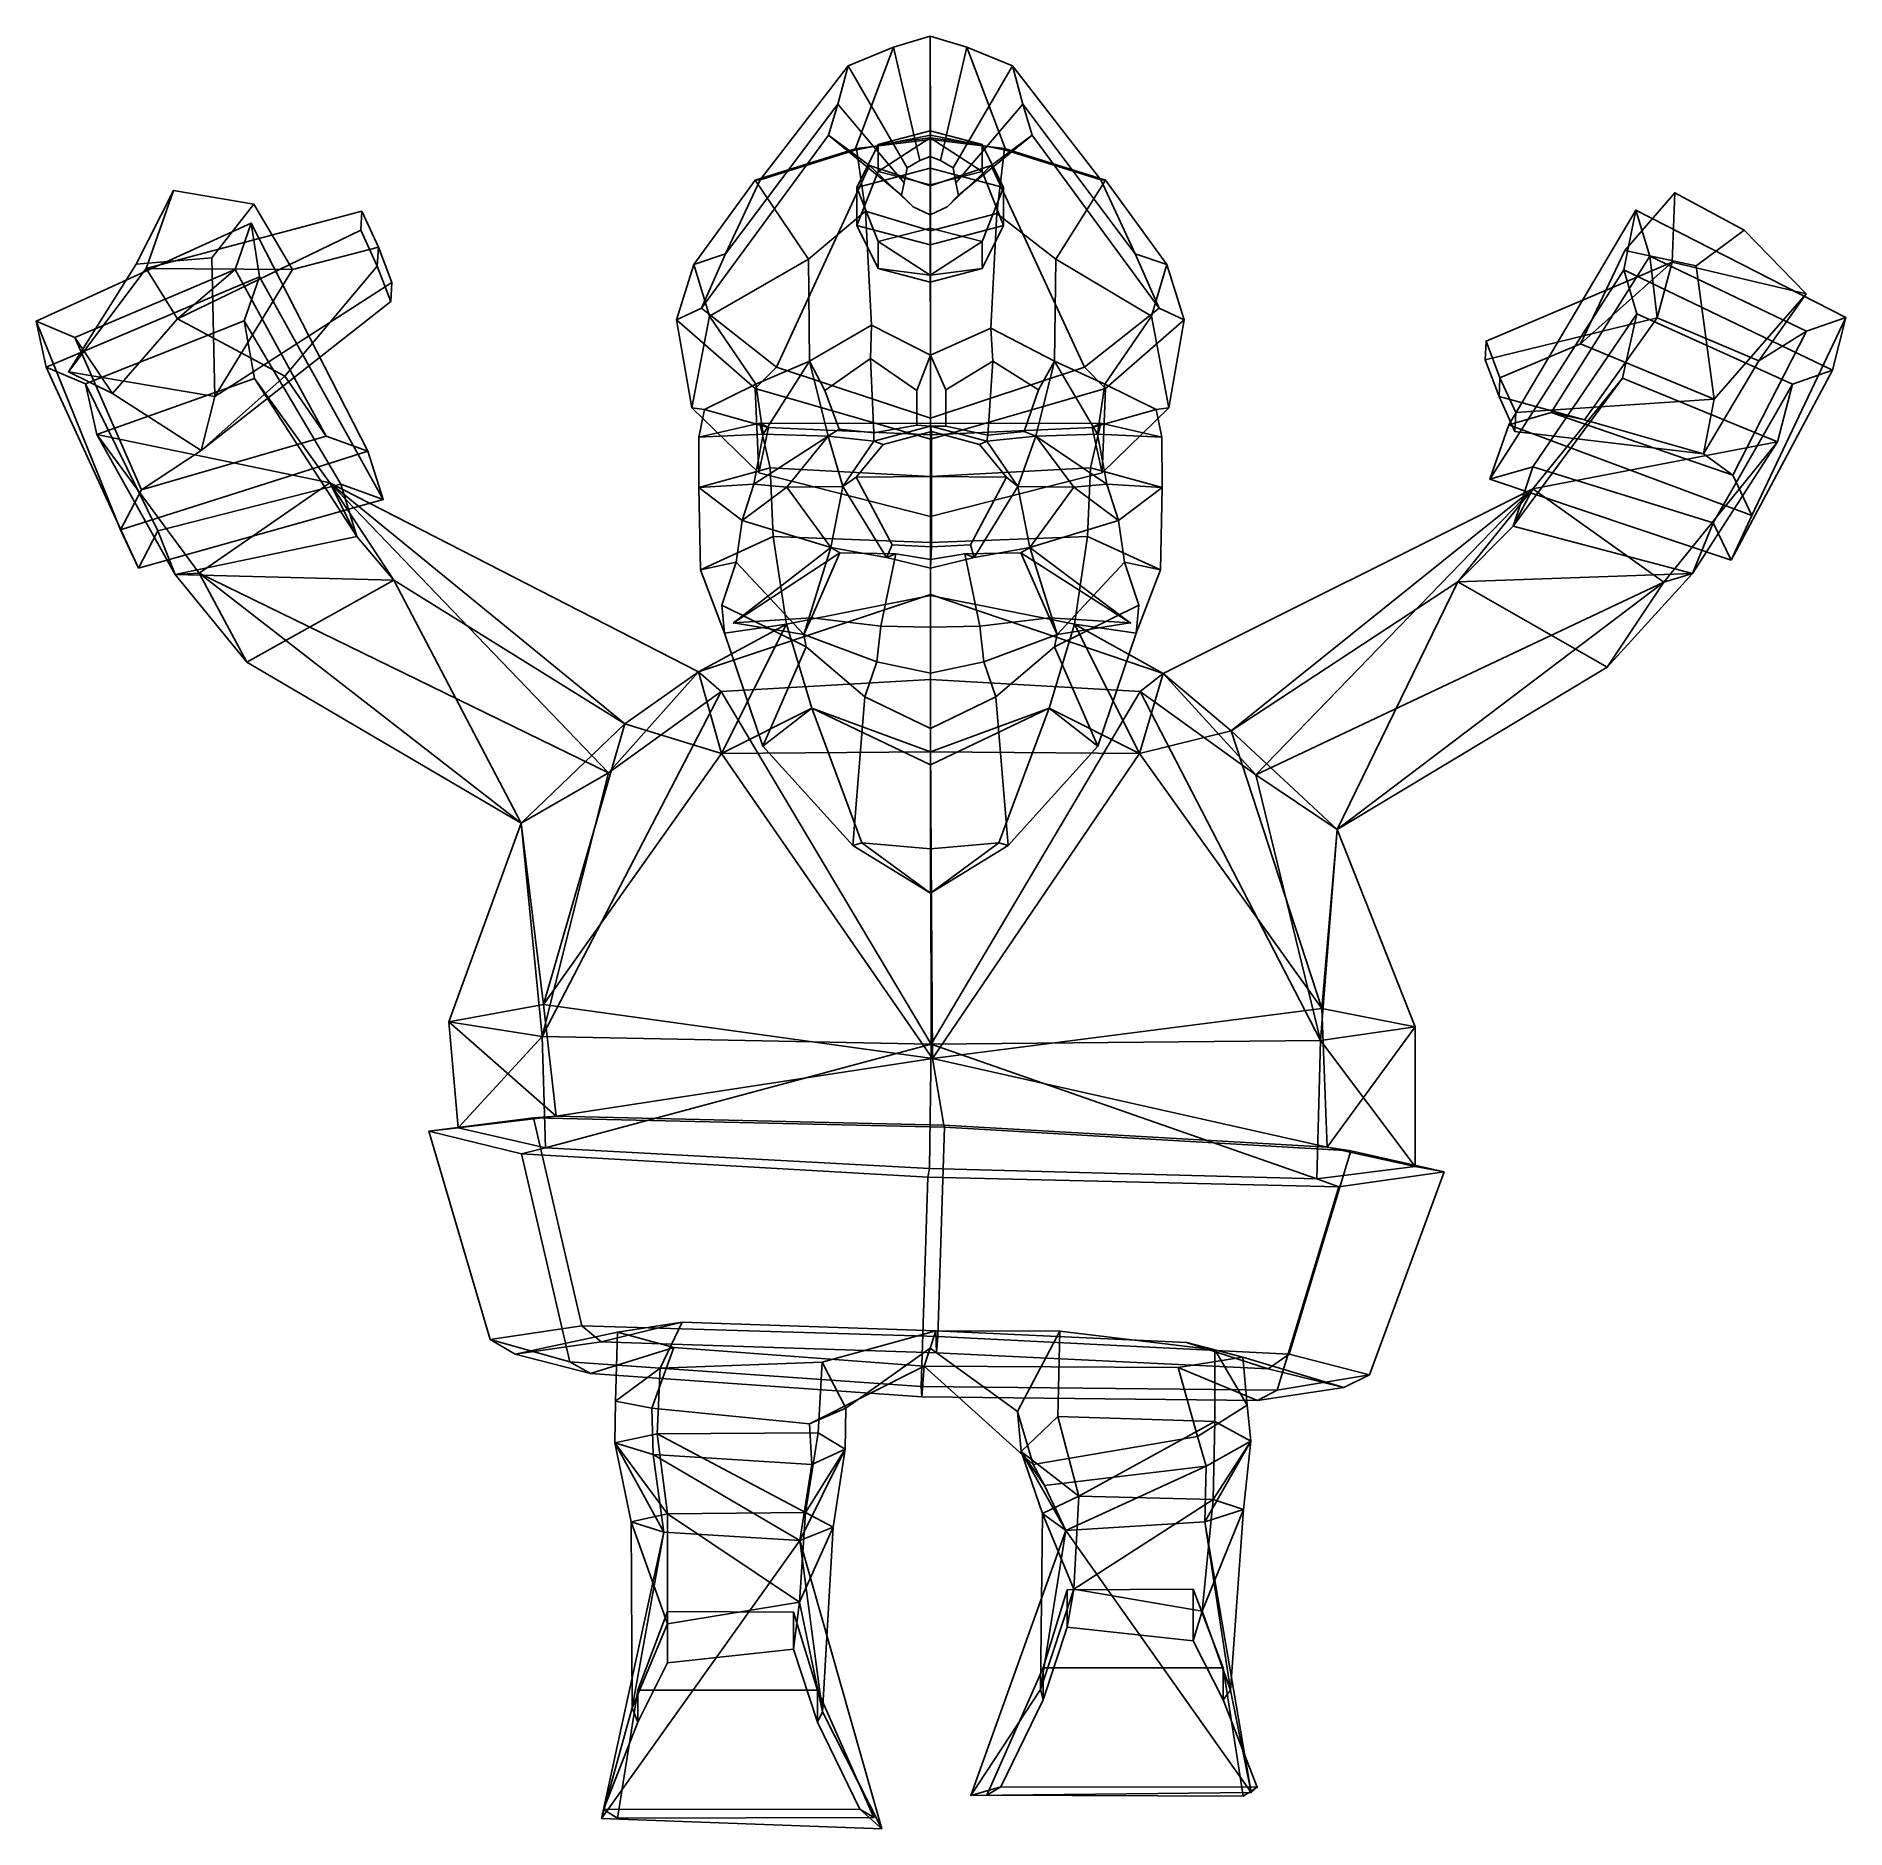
# Model space of a CAD drawing. Extents: x -236 to 238, y -156 to 314.
import ezdxf

# ---------------------------------------------------------------- set-up
doc = ezdxf.new("R2010")
doc.units = 0

msp = doc.modelspace()

# ---------------------------------------------------------------- linework, layer by layer
for p in [(-53.499561, 160.365143, 96.495125), (50.507008, 160.365143, 96.495125)]:
    msp.add_point(p)
for points in [[(-1.899996, 288.278992, 79.090523), (-1.927989, 314.199341, 9.340924), (-11.554496, 311.342133, 8.24987), (-21.688259, 284.322144, 72.795807)], [(-1.97982, 282.682098, -44.760006), (-4.675242, 281.567474, -44.165054), (-11.554496, 311.342133, 8.24987), (-1.927989, 314.199341, 9.340924)], [(-1.97982, 282.682098, -44.760006), (-1.927989, 314.199341, 9.340924), (7.698518, 311.342133, 8.249873), (0.715602, 281.567474, -44.165051)], [(-1.899996, 288.278992, 79.090523), (17.888264, 284.322144, 72.795807), (7.698518, 311.342133, 8.249873), (-1.927989, 314.199341, 9.340924)], [(-46.548565, 276.538483, 62.421299), (-21.688259, 284.322144, 72.795807), (-11.554496, 311.342133, 8.24987), (-23.484856, 306.44632, 6.380344)], [(-4.675242, 281.567474, -44.165054), (-8.015743, 279.657501, -43.145599), (-23.484856, 306.44632, 6.380344), (-11.554496, 311.342133, 8.24987)], [(0.715602, 281.567474, -44.165051), (7.698518, 311.342133, 8.249873), (19.628876, 306.44632, 6.380351), (4.056102, 279.657501, -43.145596)], [(42.748577, 276.538483, 62.421299), (19.628876, 306.44632, 6.380351), (7.698518, 311.342133, 8.249873), (17.888264, 284.322144, 72.795807)], [(-55.589096, 257.157745, 41.864281), (-46.548565, 276.538483, 62.421299), (-23.484856, 306.44632, 6.380344), (-26.163485, 296.362549, 2.52976)], [(-8.015743, 279.657501, -43.145599), (-8.765759, 275.723633, -41.045837), (-26.163485, 296.362549, 2.52976), (-23.484856, 306.44632, 6.380344)], [(4.056102, 279.657501, -43.145596), (19.628876, 306.44632, 6.380351), (22.307499, 296.362518, 2.529768), (4.806116, 275.723633, -41.045834)], [(51.789108, 257.157745, 41.864285), (22.307499, 296.362518, 2.529768), (19.628876, 306.44632, 6.380351), (42.748577, 276.538483, 62.421299)], [(-61.859035, 242.930908, 23.530697), (-55.589096, 257.157745, 41.864281), (-26.163485, 296.362549, 2.52976), (-28.615843, 288.228516, -0.576285)], [(-8.765759, 275.723633, -41.045837), (-9.45242, 272.550415, -39.352081), (-28.615843, 288.228516, -0.576285), (-26.163485, 296.362549, 2.52976)], [(4.806116, 275.723633, -41.045834), (22.307499, 296.362518, 2.529768), (24.759861, 288.228516, -0.576277), (5.492777, 272.550415, -39.352074)], [(58.059048, 242.930878, 23.530701), (24.759861, 288.228516, -0.576277), (22.307499, 296.362518, 2.529768), (51.789108, 257.157745, 41.864285)], [(-1.969837, 279.589844, -29.54072), (-1.969834, 289.394196, -41.87149), (-15.578723, 285.844025, -48.437397), (-21.215733, 274.569153, -38.826298)], [(-1.969834, 289.394196, -41.87149), (-1.96983, 287.573181, -57.857811), (-15.578723, 285.844025, -48.437397)], [(-1.969837, 279.589844, -29.54072), (17.27606, 274.569153, -38.826283), (11.639091, 285.844025, -48.437389), (-1.969834, 289.394196, -41.87149)], [(-1.969834, 289.394196, -41.87149), (11.639091, 285.844025, -48.437389), (-1.96983, 287.573181, -57.857811)], [(-42.271126, 227.401276, 8.500985), (-61.859035, 242.930908, 23.530697), (-28.615843, 288.228516, -0.576285), (-17.898184, 280.277344, -3.6125)], [(-18.94277, 268.360535, 92.344444), (-21.299595, 284.782227, 78.176025), (-47.790916, 276.486877, 67.754433), (-33.883507, 255.700989, 86.753426)], [(-21.299595, 284.782227, 78.176025), (-21.688259, 284.322144, 72.795807), (-46.548565, 276.538483, 62.421299), (-47.790916, 276.486877, 67.754433)], [(-9.45242, 272.550415, -39.352081), (-6.451477, 269.448547, -37.696369), (-17.898184, 280.277344, -3.6125), (-28.615843, 288.228516, -0.576285)], [(-1.899996, 287.152405, 83.862976), (-1.899996, 288.278992, 79.090523), (-21.688259, 284.322144, 72.795807), (-21.299595, 284.782227, 78.176025)], [(-1.899998, 263.204987, 100.131226), (-1.899996, 287.152405, 83.862976), (-21.299595, 284.782227, 78.176025), (-18.94277, 268.360535, 92.344444)], [(-21.215733, 274.569153, -38.826298), (-15.578723, 285.844025, -48.437397), (-15.578719, 278.743683, -61.569202), (-21.215729, 264.52774, -57.397549)], [(-15.578723, 285.844025, -48.437397), (-1.96983, 287.573181, -57.857811), (-15.578719, 278.743683, -61.569202)], [(-1.96983, 287.573181, -57.857811), (-1.969827, 275.193481, -68.135155), (-15.578719, 278.743683, -61.569202)], [(-1.96983, 287.573181, -57.857811), (11.639094, 278.743683, -61.569195), (-1.969827, 275.193481, -68.135155)], [(11.639091, 285.844025, -48.437389), (11.639094, 278.743683, -61.569195), (-1.96983, 287.573181, -57.857811)], [(-1.899998, 263.204987, 100.131226), (15.546497, 267.695892, 92.802956), (17.499599, 284.782227, 78.176025), (-1.899996, 287.152405, 83.862976)], [(-1.899996, 287.152405, 83.862976), (17.499599, 284.782227, 78.176025), (17.888264, 284.322144, 72.795807), (-1.899996, 288.278992, 79.090523)], [(5.492777, 272.550415, -39.352074), (24.759861, 288.228516, -0.576277), (14.042192, 280.277313, -3.612495), (2.491828, 269.448517, -37.696365)], [(17.27606, 274.569153, -38.826283), (17.276064, 264.52774, -57.397533), (11.639094, 278.743683, -61.569195), (11.639091, 285.844025, -48.437389)], [(38.471123, 227.401276, 8.500988), (14.042192, 280.277313, -3.612495), (24.759861, 288.228516, -0.576277), (58.059048, 242.930878, 23.530701)], [(15.546497, 267.695892, 92.802956), (30.955549, 255.700989, 86.753433), (43.990929, 276.486877, 67.75444), (17.499599, 284.782227, 78.176025)], [(17.499599, 284.782227, 78.176025), (43.990929, 276.486877, 67.75444), (42.748577, 276.538483, 62.421299), (17.888264, 284.322144, 72.795807)], [(-1.9, 214.062439, -5.73695), (-42.271126, 227.401276, 8.500985), (-17.898184, 280.277344, -3.6125), (-1.927997, 274.920685, -5.657989)], [(-6.451477, 269.448547, -37.696369), (-1.979825, 267.358795, -36.580959), (-1.927997, 274.920685, -5.657989), (-17.898184, 280.277344, -3.6125)], [(2.491828, 269.448517, -37.696365), (14.042192, 280.277313, -3.612495), (-1.927997, 274.920685, -5.657989), (-1.979825, 267.358795, -36.580959)], [(-1.9, 214.062439, -5.73695), (-1.927997, 274.920685, -5.657989), (14.042192, 280.277313, -3.612495), (38.471123, 227.401276, 8.500988)], [(-47.790916, 276.486877, 67.754433), (-46.548565, 276.538483, 62.421299), (-55.589096, 257.157745, 41.864281), (-63.887775, 254.327209, 45.093811)], [(-33.883507, 255.700989, 86.753426), (-47.790916, 276.486877, 67.754433), (-63.887775, 254.327209, 45.093811), (-59.840714, 240.819153, 73.86171)], [(-1.969837, 279.589844, -29.54072), (-21.215733, 274.569153, -38.826298), (-15.578726, 260.353241, -34.654583), (-1.969836, 263.903381, -28.088675)], [(-15.578719, 278.743683, -61.569202), (-1.969827, 275.193481, -68.135155), (-1.969827, 259.507019, -66.683136), (-21.215729, 264.52774, -57.397549)], [(-1.969837, 279.589844, -29.54072), (-1.969836, 263.903381, -28.088675), (11.639086, 260.35321, -34.654575), (17.27606, 274.569153, -38.826283)], [(11.639094, 278.743683, -61.569195), (17.276064, 264.52774, -57.397533), (-1.969827, 259.507019, -66.683136), (-1.969827, 275.193481, -68.135155)], [(30.955549, 255.700989, 86.753433), (56.040722, 240.819153, 73.86171), (60.087784, 254.327209, 45.093815), (43.990929, 276.486877, 67.75444)], [(43.990929, 276.486877, 67.75444), (60.087784, 254.327209, 45.093815), (51.789108, 257.157745, 41.864285), (42.748577, 276.538483, 62.421299)], [(-210.12532, 254.457977, 199.54245), (-200.289474, 273.747528, 202.135742), (-207.46106, 253.312653, 136.547821), (-227.819275, 226.215118, 149.614227)], [(-190.273972, 256.057312, 211.817062), (-179.223495, 270.128632, 204.463837), (-200.289474, 273.747528, 202.135742), (-210.12532, 254.457977, 199.54245)], [(-179.223495, 270.128632, 204.463837), (-169.141144, 253.028473, 153.406036), (-207.46106, 253.312653, 136.547821), (-200.289474, 273.747528, 202.135742)], [(-21.215733, 274.569153, -38.826298), (-21.215729, 264.52774, -57.397549), (-15.578722, 253.252899, -47.786388), (-15.578726, 260.353241, -34.654583)], [(17.27606, 274.569153, -38.826283), (11.639086, 260.35321, -34.654575), (11.63909, 253.252869, -47.786381), (17.276064, 264.52774, -57.397533)], [(180.151184, 257.975861, 205.960068), (193.249771, 273.166565, 198.216583), (192.564682, 254.928741, 131.600494), (168.505219, 233.516174, 158.34639)], [(198.897812, 253.997101, 208.59021), (211.414688, 263.361145, 191.184967), (193.249771, 273.166565, 198.216583), (180.151184, 257.975861, 205.960068)], [(211.414688, 263.361145, 191.184967), (227.665604, 246.615662, 135.876175), (192.564682, 254.928741, 131.600494), (193.249771, 273.166565, 198.216583)], [(-150.978699, 268.284363, 146.351715), (-151.169098, 263.367615, 134.382935), (-199.279968, 240.11264, 104.025955), (-207.46106, 253.312653, 136.547821)], [(-146.618408, 258.896332, 151.057281), (-150.978699, 268.284363, 146.351715), (-207.46106, 253.312653, 136.547821), (-169.141144, 253.028473, 153.406036)], [(-190.273972, 256.057312, 211.817062), (-189.504044, 219.740784, 153.171616), (-169.141144, 253.028473, 153.406036), (-179.223495, 270.128632, 204.463837)], [(-146.618408, 258.896332, 151.057281), (-146.925644, 253.933014, 139.089783), (-151.169098, 263.367615, 134.382935), (-150.978699, 268.284363, 146.351715)], [(-18.94277, 268.360535, 92.344444), (-33.883507, 255.700989, 86.753426), (-33.590797, 229.001953, 93.405945), (-17.374081, 238.411682, 104.149475)], [(-1.899998, 263.204987, 100.131226), (-18.94277, 268.360535, 92.344444), (-17.374081, 238.411682, 104.149475), (-1.9, 230.601929, 107.032204)], [(-1.899998, 263.204987, 100.131226), (-1.9, 230.601929, 107.032204), (13.977801, 237.632782, 104.24118), (15.546497, 267.695892, 92.802956)], [(15.546497, 267.695892, 92.802956), (13.977801, 237.632782, 104.24118), (30.662834, 229.001953, 93.405945), (30.955549, 255.700989, 86.753433)], [(144.799911, 198.0177, 104.780136), (149.73941, 212.265503, 134.273575), (183.061234, 268.583832, 101.971626), (179.935516, 252.923096, 73.785919)], [(149.73941, 212.265503, 134.273575), (160.809067, 215.511261, 131.202942), (186.705551, 256.555634, 107.199745), (183.061234, 268.583832, 101.971626)], [(238.085175, 240.447021, 108.682358), (234.589111, 226.659668, 78.770798), (179.935516, 252.923096, 73.785919), (183.061234, 268.583832, 101.971626)], [(238.085175, 240.447021, 108.682358), (183.061234, 268.583832, 101.971626), (186.705551, 256.555634, 107.199745), (227.737686, 236.860901, 111.815651)], [(-236.312592, 239.520752, 108.136002), (-179.958771, 265.182617, 102.652794), (-177.806183, 251.136688, 73.540222), (-233.704239, 227.429016, 77.411385)], [(-236.312592, 239.520752, 108.136002), (-226.144302, 235.228485, 110.952209), (-184.184189, 253.057953, 107.172684), (-179.958771, 265.182617, 102.652794)], [(-146.925644, 253.933014, 139.089783), (-171.149155, 225.032288, 111.62796), (-199.279968, 240.11264, 104.025955), (-151.169098, 263.367615, 134.382935)], [(-149.378845, 205.373383, 131.170135), (-179.958771, 265.182617, 102.652794), (-184.184189, 253.057953, 107.172684), (-160.285416, 209.359253, 128.402313)], [(-145.350143, 192.723755, 100.821861), (-177.806183, 251.136688, 73.540222), (-179.958771, 265.182617, 102.652794), (-149.378845, 205.373383, 131.170135)], [(-15.578722, 253.252899, -47.786388), (-21.215729, 264.52774, -57.397549), (-1.969827, 259.507019, -66.683136), (-1.96983, 249.702698, -54.352341)], [(-1.969836, 263.903381, -28.088675), (-15.578726, 260.353241, -34.654583), (-1.969843, 251.523743, -38.365959)], [(-1.969836, 263.903381, -28.088675), (-1.969843, 251.523743, -38.365959), (11.639086, 260.35321, -34.654575)], [(11.63909, 253.252869, -47.786381), (-1.96983, 249.702698, -54.352341), (-1.969827, 259.507019, -66.683136), (17.276064, 264.52774, -57.397533)], [(198.897812, 253.997101, 208.59021), (203.589279, 219.00882, 149.323135), (227.665604, 246.615662, 135.876175), (211.414688, 263.361145, 191.184967)], [(-143.121658, 249.609436, 155.765503), (-146.618408, 258.896332, 151.057281), (-169.141144, 253.028473, 153.406036), (-189.504044, 219.740784, 153.171616)], [(-143.121658, 249.609436, 155.765503), (-143.323364, 244.674011, 143.761749), (-146.925644, 253.933014, 139.089783), (-146.618408, 258.896332, 151.057281)], [(-63.887775, 254.327209, 45.093811), (-55.589096, 257.157745, 41.864281), (-61.859035, 242.930908, 23.530697), (-68.413467, 239.834106, 23.652639)], [(-15.578726, 260.353241, -34.654583), (-15.578722, 253.252899, -47.786388), (-1.969843, 251.523743, -38.365959)], [(11.639086, 260.35321, -34.654575), (-1.969843, 251.523743, -38.365959), (11.63909, 253.252869, -47.786381)], [(60.087784, 254.327209, 45.093815), (64.613472, 239.834106, 23.652643), (58.059048, 242.930878, 23.530701), (51.789108, 257.157745, 41.864285)], [(169.556259, 213.632263, 114.715813), (188.663162, 240.325012, 101.891312), (186.705551, 256.555634, 107.199745), (160.809067, 215.511261, 131.202942)], [(198.897812, 253.997101, 208.59021), (180.151184, 257.975861, 205.960068), (168.505219, 233.516174, 158.34639), (203.589279, 219.00882, 149.323135)], [(215.290787, 229.122894, 107.466507), (227.737686, 236.860901, 111.815651), (186.705551, 256.555634, 107.199745), (188.663162, 240.325012, 101.891312)], [(-190.273972, 256.057312, 211.817062), (-210.12532, 254.457977, 199.54245), (-227.819275, 226.215118, 149.614227), (-189.504044, 219.740784, 153.171616)], [(-227.819275, 226.215118, 149.614227), (-207.46106, 253.312653, 136.547821), (-199.279968, 240.11264, 104.025955), (-216.34729, 220.482666, 112.563644)], [(-216.34729, 220.482666, 112.563644), (-199.279968, 240.11264, 104.025955), (-184.184189, 253.057953, 107.172684), (-226.144302, 235.228485, 110.952209)], [(-171.149155, 225.032288, 111.62796), (-160.285416, 209.359253, 128.402313), (-184.184189, 253.057953, 107.172684), (-199.279968, 240.11264, 104.025955)], [(-143.323364, 244.674011, 143.761749), (-193.045135, 205.584045, 120.106415), (-171.149155, 225.032288, 111.62796), (-146.925644, 253.933014, 139.089783)], [(-59.840714, 240.819153, 73.86171), (-63.887775, 254.327209, 45.093811), (-68.413467, 239.834106, 23.652639), (-64.414131, 216.795258, 44.608639)], [(-47.675175, 222.965698, 77.757599), (-33.590797, 229.001953, 93.405945), (-33.883507, 255.700989, 86.753426), (-59.840714, 240.819153, 73.86171)], [(-1.969843, 251.523743, -38.365959), (-15.578722, 253.252899, -47.786388), (-1.96983, 249.702698, -54.352341)], [(-1.969843, 251.523743, -38.365959), (-1.96983, 249.702698, -54.352341), (11.63909, 253.252869, -47.786381)], [(43.875175, 222.965698, 77.757599), (56.040722, 240.819153, 73.86171), (30.955549, 255.700989, 86.753433), (30.662834, 229.001953, 93.405945)], [(56.040722, 240.819153, 73.86171), (60.614136, 216.795258, 44.608643), (64.613472, 239.834106, 23.652643), (60.087784, 254.327209, 45.093815)], [(143.770874, 234.242584, 158.091553), (192.564682, 254.928741, 131.600494), (188.663162, 240.325012, 101.891312), (143.507828, 229.301208, 146.134293)], [(147.368591, 224.596252, 162.91803), (168.505219, 233.516174, 158.34639), (192.564682, 254.928741, 131.600494), (143.770874, 234.242584, 158.091553)], [(144.799911, 198.0177, 104.780136), (179.935516, 252.923096, 73.785919), (183.339371, 241.419098, 78.797409), (156.078949, 201.286255, 101.66983)], [(234.589111, 226.659668, 78.770798), (224.101074, 222.984741, 81.965782), (183.339371, 241.419098, 78.797409), (179.935516, 252.923096, 73.785919)], [(227.665604, 246.615662, 135.876175), (215.290787, 229.122894, 107.466507), (188.663162, 240.325012, 101.891312), (192.564682, 254.928741, 131.600494)], [(-233.704239, 227.429016, 77.411385), (-177.806183, 251.136688, 73.540222), (-181.765869, 239.535583, 77.873596), (-223.399796, 223.037292, 80.282501)], [(-143.121658, 249.609436, 155.765503), (-189.504044, 219.740784, 153.171616), (-193.045135, 205.584045, 120.106415), (-143.323364, 244.674011, 143.761749)], [(-145.350143, 192.723755, 100.821861), (-156.464874, 196.745422, 98.017708), (-181.765869, 239.535583, 77.873596), (-177.806183, 251.136688, 73.540222)], [(-68.413467, 239.834106, 23.652639), (-61.859035, 242.930908, 23.530697), (-42.271126, 227.401276, 8.500985), (-47.799843, 221.8349, 7.713901)], [(64.613472, 239.834106, 23.652643), (43.999844, 221.8349, 7.713903), (38.471123, 227.401276, 8.500988), (58.059048, 242.930878, 23.530701)], [(203.589279, 219.00882, 149.323135), (200.746063, 204.72287, 119.353302), (215.290787, 229.122894, 107.466507), (227.665604, 246.615662, 135.876175)], [(-209.534561, 174.719116, 101.495888), (-214.218262, 184.730621, 133.82988), (-236.312592, 239.520752, 108.136002), (-233.704239, 227.429016, 77.411385)], [(-214.218262, 184.730621, 133.82988), (-208.702286, 195.289001, 130.085388), (-226.144302, 235.228485, 110.952209), (-236.312592, 239.520752, 108.136002)], [(-223.399796, 223.037292, 80.282501), (-181.765869, 239.535583, 77.873596), (-179.063889, 224.426788, 45.13723), (-220.406708, 209.74176, 46.834633)], [(-179.063889, 224.426788, 45.13723), (-181.765869, 239.535583, 77.873596), (-156.464874, 196.745422, 98.017708), (-152.298279, 182.988892, 64.880783)], [(-64.414131, 216.795258, 44.608639), (-68.413467, 239.834106, 23.652639), (-47.799843, 221.8349, 7.713901), (-46.904514, 199.690948, 24.636902)], [(-59.840714, 240.819153, 73.86171), (-64.414131, 216.795258, 44.608639), (-61.108589, 216.33252, 42.363995), (-47.675175, 222.965698, 77.757599)], [(-17.632929, 229.697693, 104.469688), (-17.374081, 238.411682, 104.149475), (-33.590797, 229.001953, 93.405945), (-29.570061, 221.328979, 94.654114)], [(-17.632929, 229.697693, 104.469688), (-5.485055, 221.325775, 106.095718), (-1.9, 230.601929, 107.032204), (-17.374081, 238.411682, 104.149475)], [(14.484674, 229.002502, 104.268639), (13.977801, 237.632782, 104.24118), (-1.9, 230.601929, 107.032204), (2.138192, 221.445038, 106.276031)], [(14.484674, 229.002502, 104.268639), (26.404018, 221.448425, 92.15062), (30.662834, 229.001953, 93.405945), (13.977801, 237.632782, 104.24118)], [(60.614136, 216.795258, 44.608643), (43.104519, 199.690918, 24.636904), (43.999844, 221.8349, 7.713903), (64.613472, 239.834106, 23.652643)], [(56.040722, 240.819153, 73.86171), (43.875175, 222.965698, 77.757599), (57.308598, 216.33252, 42.363995), (60.614136, 216.795258, 44.608643)], [(147.221741, 219.687256, 150.925095), (143.507828, 229.301208, 146.134293), (188.663162, 240.325012, 101.891312), (169.556259, 213.632263, 114.715813)], [(179.578354, 224.506714, 47.063004), (150.920364, 185.772644, 69.461533), (156.078949, 201.286255, 101.66983), (183.339371, 241.419098, 78.797409)], [(224.101074, 222.984741, 81.965782), (220.135056, 207.851563, 49.412037), (179.578354, 224.506714, 47.063004), (183.339371, 241.419098, 78.797409)], [(207.989838, 176.820007, 106.176262), (234.589111, 226.659668, 78.770798), (238.085175, 240.447021, 108.682358), (213.467285, 188.525146, 137.809174)], [(213.467285, 188.525146, 137.809174), (238.085175, 240.447021, 108.682358), (227.737686, 236.860901, 111.815651), (208.461517, 199.105286, 133.458405)], [(-193.045135, 205.584045, 120.106415), (-216.34729, 220.482666, 112.563644), (-226.144302, 235.228485, 110.952209), (-208.702286, 195.289001, 130.085388)], [(147.368591, 224.596252, 162.91803), (143.770874, 234.242584, 158.091553), (143.507828, 229.301208, 146.134293), (147.221741, 219.687256, 150.925095)], [(151.558563, 215.544159, 167.516327), (203.589279, 219.00882, 149.323135), (168.505219, 233.516174, 158.34639), (147.368591, 224.596252, 162.91803)], [(200.746063, 204.72287, 119.353302), (208.461517, 199.105286, 133.458405), (227.737686, 236.860901, 111.815651), (215.290787, 229.122894, 107.466507)], [(-45.702423, 209.859009, 78.655991), (-33.590797, 229.001953, 93.405945), (-47.675175, 222.965698, 77.757599)], [(-28.66053, 209.298401, 98.549278), (-33.590797, 229.001953, 93.405945), (-45.702423, 209.859009, 78.655991)], [(-25.823059, 211.139099, 97.547935), (-29.570061, 221.328979, 94.654114), (-33.590797, 229.001953, 93.405945), (-28.66053, 209.298401, 98.549278)], [(-16.733572, 210.204559, 102.64016), (-17.632929, 229.697693, 104.469688), (-29.570061, 221.328979, 94.654114), (-25.823059, 211.139099, 97.547935)], [(-5.485055, 221.325775, 106.095718), (-17.632929, 229.697693, 104.469688), (-16.733572, 210.204559, 102.64016), (-5.485055, 212.208496, 106.939919)], [(-5.485055, 212.208496, 106.939919), (-1.9, 211.96109, 110.144325), (-1.9, 230.601929, 107.032204), (-5.485055, 221.325775, 106.095718)], [(2.138192, 211.94043, 107.318275), (2.138192, 221.445038, 106.276031), (-1.9, 230.601929, 107.032204), (-1.9, 211.96109, 110.144325)], [(2.138192, 221.445038, 106.276031), (2.138192, 211.94043, 107.318275), (13.16766, 209.592163, 102.009949), (14.484674, 229.002502, 104.268639)], [(13.16766, 209.592163, 102.009949), (22.729984, 210.588196, 95.723228), (26.404018, 221.448425, 92.15062), (14.484674, 229.002502, 104.268639)], [(22.729984, 210.588196, 95.723228), (25.732569, 209.298401, 98.549278), (30.662834, 229.001953, 93.405945), (26.404018, 221.448425, 92.15062)], [(25.732569, 209.298401, 98.549278), (41.90242, 209.859009, 78.655991), (30.662834, 229.001953, 93.405945)], [(41.90242, 209.859009, 78.655991), (43.875175, 222.965698, 77.757599), (30.662834, 229.001953, 93.405945)], [(-209.534561, 174.719116, 101.495888), (-233.704239, 227.429016, 77.411385), (-223.399796, 223.037292, 80.282501), (-204.414581, 184.489197, 98.032616)], [(-189.504044, 219.740784, 153.171616), (-227.819275, 226.215118, 149.614227), (-216.34729, 220.482666, 112.563644), (-193.045135, 205.584045, 120.106415)], [(-199.861938, 173.022095, 63.999294), (-204.414581, 184.489197, 98.032616), (-223.399796, 223.037292, 80.282501), (-220.406708, 209.74176, 46.834633)], [(-220.406708, 209.74176, 46.834633), (-179.063889, 224.426788, 45.13723), (-159.356049, 197.112061, 4.507076)], [(-193.045135, 205.584045, 120.106415), (-208.702286, 195.289001, 130.085388), (-160.285416, 209.359253, 128.402313), (-171.149155, 225.032288, 111.62796)], [(-152.298279, 182.988892, 64.880783), (-159.356049, 197.112061, 4.507076), (-179.063889, 224.426788, 45.13723)], [(-47.799843, 221.8349, 7.713901), (-42.271126, 227.401276, 8.500985), (-1.9, 214.062439, -5.73695), (-1.9, 208.501434, -7.430702)], [(43.999844, 221.8349, 7.713903), (-1.9, 208.501434, -7.430702), (-1.9, 214.062439, -5.73695), (38.471123, 227.401276, 8.500988)], [(151.558563, 215.544159, 167.516327), (147.368591, 224.596252, 162.91803), (147.221741, 219.687256, 150.925095), (151.305435, 210.591309, 155.520752)], [(150.920364, 185.772644, 69.461533), (179.578354, 224.506714, 47.063004), (156.00296, 195.484344, 9.631279)], [(220.135056, 207.851563, 49.412037), (156.00296, 195.484344, 9.631279), (179.578354, 224.506714, 47.063004)], [(197.906174, 173.345001, 68.911293), (220.135056, 207.851563, 49.412037), (224.101074, 222.984741, 81.965782), (203.34201, 186.611145, 102.152054)], [(207.989838, 176.820007, 106.176262), (203.34201, 186.611145, 102.152054), (224.101074, 222.984741, 81.965782), (234.589111, 226.659668, 78.770798)], [(-47.675175, 222.965698, 77.757599), (-61.108589, 216.33252, 42.363995), (-62.612999, 209.042908, 42.462151), (-45.702423, 209.859009, 78.655991)], [(-46.904514, 199.690948, 24.636902), (-47.799843, 221.8349, 7.713901), (-1.9, 208.501434, -7.430702), (-1.900002, 188.230164, 8.527575)], [(43.104519, 199.690918, 24.636904), (-1.900002, 188.230164, 8.527575), (-1.9, 208.501434, -7.430702), (43.999844, 221.8349, 7.713903)], [(43.875175, 222.965698, 77.757599), (41.90242, 209.859009, 78.655991), (58.813, 209.042908, 42.462151), (57.308598, 216.33252, 42.363995)], [(151.305435, 210.591309, 155.520752), (147.221741, 219.687256, 150.925095), (169.556259, 213.632263, 114.715813), (200.746063, 204.72287, 119.353302)], [(151.558563, 215.544159, 167.516327), (151.305435, 210.591309, 155.520752), (200.746063, 204.72287, 119.353302), (203.589279, 219.00882, 149.323135)], [(-64.414131, 216.795258, 44.608639), (-46.904514, 199.690948, 24.636902), (-44.318386, 211.566162, 17.140137), (-61.108589, 216.33252, 42.363995)], [(-62.612999, 209.042908, 42.462151), (-61.108589, 216.33252, 42.363995), (-44.318386, 211.566162, 17.140137), (-46.630749, 212.72229, 12.67251)], [(60.614136, 216.795258, 44.608643), (57.308598, 216.33252, 42.363995), (40.518391, 211.566162, 17.140137), (43.104519, 199.690918, 24.636904)], [(58.813, 209.042908, 42.462151), (42.830746, 212.72229, 12.67251), (40.518391, 211.566162, 17.140137), (57.308598, 216.33252, 42.363995)], [(213.467285, 188.525146, 137.809174), (208.461517, 199.105286, 133.458405), (160.809067, 215.511261, 131.202942), (149.73941, 212.265503, 134.273575)], [(200.746063, 204.72287, 119.353302), (169.556259, 213.632263, 114.715813), (160.809067, 215.511261, 131.202942), (208.461517, 199.105286, 133.458405)], [(-220.406708, 209.74176, 46.834633), (-159.356049, 197.112061, 4.507076), (-193.584732, 173.378571, -7.927413)], [(-199.861938, 173.022095, 63.999294), (-220.406708, 209.74176, 46.834633), (-193.584732, 173.378571, -7.927413)], [(-214.218262, 184.730621, 133.82988), (-149.378845, 205.373383, 131.170135), (-160.285416, 209.359253, 128.402313), (-208.702286, 195.289001, 130.085388)], [(-62.634781, 195.848938, 44.641083), (-62.612999, 209.042908, 42.462151), (-46.630749, 212.72229, 12.67251), (-43.885971, 201.025208, 11.188781)], [(-45.702423, 209.859009, 78.655991), (-62.612999, 209.042908, 42.462151), (-62.634781, 195.848938, 44.641083), (-48.144192, 196.759888, 78.504814)], [(-48.144192, 196.759888, 78.504814), (-28.66053, 209.298401, 98.549278), (-45.702423, 209.859009, 78.655991)], [(-39.490215, 195.943115, 101.72583), (-28.66053, 209.298401, 98.549278), (-48.144192, 196.759888, 78.504814)], [(-46.904514, 199.690948, 24.636902), (-1.900002, 188.230164, 8.527575), (-1.900001, 209.68631, 0.568055), (-44.318386, 211.566162, 17.140137)], [(-46.630749, 212.72229, 12.67251), (-44.318386, 211.566162, 17.140137), (-1.900001, 209.68631, 0.568055), (-1.9, 212.648071, -2.405132)], [(-43.885971, 201.025208, 11.188781), (-46.630749, 212.72229, 12.67251), (-1.9, 212.648071, -2.405132), (-1.9, 198.771912, -0.945824)], [(-39.490215, 195.943115, 101.72583), (-24.858456, 196.096497, 104.760262), (-28.66053, 209.298401, 98.549278)], [(-16.733572, 210.204559, 102.64016), (-25.823059, 211.139099, 97.547935), (-28.66053, 209.298401, 98.549278), (-16.70068, 208.017517, 104.835991)], [(-24.858456, 196.096497, 104.760262), (-16.70068, 208.017517, 104.835991), (-28.66053, 209.298401, 98.549278)], [(-1.641618, 198.757813, 128.666168), (-1.641618, 210.574738, 124.536148), (-14.264492, 207.140503, 121.01963), (-21.34082, 198.576141, 122.216965)], [(-16.733572, 210.204559, 102.64016), (-16.70068, 208.017517, 104.835991), (-1.9, 211.96109, 110.144325), (-5.485055, 212.208496, 106.939919)], [(-1.641618, 210.574738, 124.536148), (-1.9, 211.96109, 110.144325), (-16.70068, 208.017517, 104.835991), (-14.264492, 207.140503, 121.01963)], [(43.104519, 199.690918, 24.636904), (40.518391, 211.566162, 17.140137), (-1.900001, 209.68631, 0.568055), (-1.900002, 188.230164, 8.527575)], [(42.830746, 212.72229, 12.67251), (-1.9, 212.648071, -2.405132), (-1.900001, 209.68631, 0.568055), (40.518391, 211.566162, 17.140137)], [(40.085972, 201.025208, 11.188781), (-1.9, 198.771912, -0.945824), (-1.9, 212.648071, -2.405132), (42.830746, 212.72229, 12.67251)], [(-1.641618, 210.574738, 124.536148), (10.981255, 207.140503, 121.01963), (12.900679, 208.017517, 104.835991), (-1.9, 211.96109, 110.144325)], [(13.16766, 209.592163, 102.009949), (2.138192, 211.94043, 107.318275), (-1.9, 211.96109, 110.144325), (12.900679, 208.017517, 104.835991)], [(-1.641618, 198.757813, 128.666168), (18.057583, 198.576141, 122.216965), (10.981255, 207.140503, 121.01963), (-1.641618, 210.574738, 124.536148)], [(13.16766, 209.592163, 102.009949), (12.900679, 208.017517, 104.835991), (25.732569, 209.298401, 98.549278), (22.729984, 210.588196, 95.723228)], [(21.058456, 196.096497, 104.760262), (25.732569, 209.298401, 98.549278), (12.900679, 208.017517, 104.835991)], [(35.690216, 195.943115, 101.72583), (25.732569, 209.298401, 98.549278), (21.058456, 196.096497, 104.760262)], [(44.344196, 196.759888, 78.504814), (41.90242, 209.859009, 78.655991), (25.732569, 209.298401, 98.549278)], [(35.690216, 195.943115, 101.72583), (44.344196, 196.759888, 78.504814), (25.732569, 209.298401, 98.549278)], [(58.834785, 195.848938, 44.641083), (40.085972, 201.025208, 11.188781), (42.830746, 212.72229, 12.67251), (58.813, 209.042908, 42.462151)], [(41.90242, 209.859009, 78.655991), (44.344196, 196.759888, 78.504814), (58.834785, 195.848938, 44.641083), (58.813, 209.042908, 42.462151)], [(207.989838, 176.820007, 106.176262), (213.467285, 188.525146, 137.809174), (149.73941, 212.265503, 134.273575), (144.799911, 198.0177, 104.780136)], [(-209.534561, 174.719116, 101.495888), (-145.350143, 192.723755, 100.821861), (-149.378845, 205.373383, 131.170135), (-214.218262, 184.730621, 133.82988)], [(-21.34082, 198.576141, 122.216965), (-14.264492, 207.140503, 121.01963), (-16.70068, 208.017517, 104.835991), (-24.858456, 196.096497, 104.760262)], [(18.057583, 198.576141, 122.216965), (21.058456, 196.096497, 104.760262), (12.900679, 208.017517, 104.835991), (10.981255, 207.140503, 121.01963)], [(220.135056, 207.851563, 49.412037), (190.415329, 171.057068, 0.228576), (156.00296, 195.484344, 9.631279)], [(197.906174, 173.345001, 68.911293), (190.415329, 171.057068, 0.228576), (220.135056, 207.851563, 49.412037)], [(-62.198425, 174.294678, 46.003769), (-62.634781, 195.848938, 44.641083), (-43.885971, 201.025208, 11.188781), (-43.093254, 183.037537, 14.099627)], [(-43.093254, 183.037537, 14.099627), (-43.885971, 201.025208, 11.188781), (-1.9, 198.771912, -0.945824), (-1.9, 181.411835, 3.485335)], [(39.293255, 183.037537, 14.099627), (-1.9, 181.411835, 3.485335), (-1.9, 198.771912, -0.945824), (40.085972, 201.025208, 11.188781)], [(58.398434, 174.294678, 46.003769), (39.293255, 183.037537, 14.099627), (40.085972, 201.025208, 11.188781), (58.834785, 195.848938, 44.641083)], [(207.989838, 176.820007, 106.176262), (144.799911, 198.0177, 104.780136), (156.078949, 201.286255, 101.66983), (203.34201, 186.611145, 102.152054)], [(150.920364, 185.772644, 69.461533), (197.906174, 173.345001, 68.911293), (203.34201, 186.611145, 102.152054), (156.078949, 201.286255, 101.66983)], [(-209.534561, 174.719116, 101.495888), (-204.414581, 184.489197, 98.032616), (-156.464874, 196.745422, 98.017708), (-145.350143, 192.723755, 100.821861)], [(-152.298279, 182.988892, 64.880783), (-156.464874, 196.745422, 98.017708), (-204.414581, 184.489197, 98.032616), (-199.861938, 173.022095, 63.999294)], [(-86.320663, 121.030701, -28.54195), (-193.584732, 173.378571, -7.927413), (-159.356049, 197.112061, 4.507076)], [(-81.992188, 133.869202, 48.493454), (-62.656612, 147.576263, 1.885208), (-159.356049, 197.112061, 4.507076)], [(-81.992188, 133.869202, 48.493454), (-159.356049, 197.112061, 4.507076), (-142.548569, 171.545959, 47.521397)], [(-86.320663, 121.030701, -28.54195), (-159.356049, 197.112061, 4.507076), (-62.656612, 147.576263, 1.885208)], [(-152.298279, 182.988892, 64.880783), (-142.548569, 171.545959, 47.521397), (-159.356049, 197.112061, 4.507076)], [(-48.144192, 196.759888, 78.504814), (-62.634781, 195.848938, 44.641083), (-51.210266, 187.236511, 77.948036)], [(-52.81601, 176.30658, 78.12674), (-51.210266, 187.236511, 77.948036), (-62.634781, 195.848938, 44.641083), (-62.198425, 174.294678, 46.003769)], [(-51.210266, 187.236511, 77.948036), (-39.490215, 195.943115, 101.72583), (-48.144192, 196.759888, 78.504814)], [(-27.993595, 180.129791, 98.608398), (-39.490215, 195.943115, 101.72583), (-51.210266, 187.236511, 77.948036)], [(-27.993595, 180.129791, 98.608398), (-24.858456, 196.096497, 104.760262), (-39.490215, 195.943115, 101.72583)], [(-13.366461, 177.509399, 104.511536), (-24.858456, 196.096497, 104.760262), (-27.993595, 180.129791, 98.608398)], [(-11.916492, 180.828156, 117.381271), (-21.34082, 198.576141, 122.216965), (-24.858456, 196.096497, 104.760262), (-13.366461, 177.509399, 104.511536)], [(-1.641618, 180.306702, 122.611298), (-1.641618, 198.757813, 128.666168), (-21.34082, 198.576141, 122.216965), (-11.916492, 180.828156, 117.381271)], [(-1.641618, 180.306702, 122.611298), (8.633257, 180.828156, 117.381271), (18.057583, 198.576141, 122.216965), (-1.641618, 198.757813, 128.666168)], [(8.633257, 180.828156, 117.381271), (9.566461, 177.509399, 104.511536), (21.058456, 196.096497, 104.760262), (18.057583, 198.576141, 122.216965)], [(9.566461, 177.509399, 104.511536), (24.193596, 180.129791, 98.608398), (21.058456, 196.096497, 104.760262)], [(24.193596, 180.129791, 98.608398), (35.690216, 195.943115, 101.72583), (21.058456, 196.096497, 104.760262)], [(24.193596, 180.129791, 98.608398), (47.410271, 187.236511, 77.948036), (35.690216, 195.943115, 101.72583)], [(47.410271, 187.236511, 77.948036), (44.344196, 196.759888, 78.504814), (35.690216, 195.943115, 101.72583)], [(44.344196, 196.759888, 78.504814), (47.410271, 187.236511, 77.948036), (58.834785, 195.848938, 44.641083)], [(49.016014, 176.30658, 78.12674), (58.398434, 174.294678, 46.003769), (58.834785, 195.848938, 44.641083), (47.410271, 187.236511, 77.948036)], [(76.93998, 132.082642, 48.100216), (156.00296, 195.484344, 9.631279), (59.12315, 147.060608, 1.30978)], [(83.438614, 120.493622, -28.086618), (59.12315, 147.060608, 1.30978), (156.00296, 195.484344, 9.631279)], [(76.93998, 132.082642, 48.100216), (136.401123, 171.16333, 51.761211), (156.00296, 195.484344, 9.631279)], [(83.438614, 120.493622, -28.086618), (156.00296, 195.484344, 9.631279), (190.415329, 171.057068, 0.228576)], [(150.920364, 185.772644, 69.461533), (156.00296, 195.484344, 9.631279), (136.401123, 171.16333, 51.761211)], [(-52.81601, 176.30658, 78.12674), (-35.101604, 157.303833, 104.917747), (-27.993595, 180.129791, 98.608398), (-51.210266, 187.236511, 77.948036)], [(49.016014, 176.30658, 78.12674), (47.410271, 187.236511, 77.948036), (24.193596, 180.129791, 98.608398), (31.301603, 157.303833, 104.917747)], [(197.906174, 173.345001, 68.911293), (150.920364, 185.772644, 69.461533), (136.401123, 171.16333, 51.761211)], [(-199.861938, 173.022095, 63.999294), (-142.548569, 171.545959, 47.521397), (-152.298279, 182.988892, 64.880783)], [(-55.869884, 157.683044, 50.112881), (-62.198425, 174.294678, 46.003769), (-43.093254, 183.037537, 14.099627), (-39.614113, 160.034058, 31.855993)], [(-39.614113, 160.034058, 31.855993), (-43.093254, 183.037537, 14.099627), (-1.9, 181.411835, 3.485335), (-1.878063, 167.54248, 8.88728)], [(-1.641618, 180.306702, 122.611298), (-11.916492, 180.828156, 117.381271), (-13.366461, 177.509399, 104.511536), (-1.9, 174.722046, 110.43103)], [(35.869949, 160.034058, 31.855993), (-1.878063, 167.54248, 8.88728), (-1.9, 181.411835, 3.485335), (39.293255, 183.037537, 14.099627)], [(-1.641618, 180.306702, 122.611298), (-1.9, 174.722046, 110.43103), (9.566461, 177.509399, 104.511536), (8.633257, 180.828156, 117.381271)], [(52.069885, 157.683044, 50.112881), (35.869949, 160.034058, 31.855993), (39.293255, 183.037537, 14.099627), (58.398434, 174.294678, 46.003769)], [(-55.869884, 157.683044, 50.112881), (-56.539234, 165.048523, 81.29702), (-52.81601, 176.30658, 78.12674), (-62.198425, 174.294678, 46.003769)], [(-52.81601, 176.30658, 78.12674), (-56.539234, 165.048523, 81.29702), (-34.418434, 154.082092, 95.906563), (-35.101604, 157.303833, 104.917747)], [(-25.627405, 178.709167, 112.608627), (-27.993595, 180.129791, 98.608398), (-53.499561, 160.365143, 96.495125)], [(-53.499561, 160.365143, 96.495125), (-27.993595, 180.129791, 98.608398), (-35.101604, 157.303833, 104.917747)], [(-33.104607, 161.660431, 115.00264), (-25.627405, 178.709167, 112.608627), (-53.499561, 160.365143, 96.495125)], [(-10.930035, 178.446899, 112.725739), (-25.627405, 178.709167, 112.608627), (-33.104607, 161.660431, 115.00264), (-14.890987, 159.469116, 123.670204)], [(-25.627405, 178.709167, 112.608627), (-10.930035, 178.446899, 112.725739), (-13.366461, 177.509399, 104.511536), (-27.993595, 180.129791, 98.608398)], [(-14.890987, 159.469116, 123.670204), (-1.9, 159.265625, 124.353912), (-1.9, 177.032837, 115.474304), (-10.930035, 178.446899, 112.725739)], [(-1.9, 177.032837, 115.474304), (-1.9, 174.722046, 110.43103), (-13.366461, 177.509399, 104.511536), (-10.930035, 178.446899, 112.725739)], [(11.090986, 159.469116, 123.670204), (7.130035, 178.446899, 112.725739), (-1.9, 177.032837, 115.474304), (-1.9, 159.265625, 124.353912)], [(-1.9, 177.032837, 115.474304), (7.130035, 178.446899, 112.725739), (9.566461, 177.509399, 104.511536), (-1.9, 174.722046, 110.43103)], [(21.827406, 178.709167, 112.608627), (24.193596, 180.129791, 98.608398), (9.566461, 177.509399, 104.511536), (7.130035, 178.446899, 112.725739)], [(7.130035, 178.446899, 112.725739), (11.090986, 159.469116, 123.670204), (29.304607, 161.660431, 115.00264), (21.827406, 178.709167, 112.608627)], [(21.827406, 178.709167, 112.608627), (50.507008, 160.365143, 96.495125), (24.193596, 180.129791, 98.608398)], [(29.304607, 161.660431, 115.00264), (50.507008, 160.365143, 96.495125), (21.827406, 178.709167, 112.608627)], [(50.507008, 160.365143, 96.495125), (31.301603, 157.303833, 104.917747), (24.193596, 180.129791, 98.608398)], [(49.016014, 176.30658, 78.12674), (31.301603, 157.303833, 104.917747), (30.618433, 154.082092, 95.906563), (52.739243, 165.048523, 81.29702)], [(52.069885, 157.683044, 50.112881), (58.398434, 174.294678, 46.003769), (49.016014, 176.30658, 78.12674), (52.739243, 165.048523, 81.29702)], [(-199.861938, 173.022095, 63.999294), (-193.584732, 173.378571, -7.927413), (-181.049469, 150.086487, 28.342455)], [(-199.861938, 173.022095, 63.999294), (-181.049469, 150.086487, 28.342455), (-142.548569, 171.545959, 47.521397)], [(-109.179832, 107.836273, 10.907416), (-193.584732, 173.378571, -7.927413), (-86.320663, 121.030701, -28.54195)], [(-181.049469, 150.086487, 28.342455), (-193.584732, 173.378571, -7.927413), (-109.179832, 107.836273, 10.907416)], [(-181.049469, 150.086487, 28.342455), (-109.179832, 107.836273, 10.907416), (-142.548569, 171.545959, 47.521397)], [(-109.179832, 107.836273, 10.907416), (-81.992188, 133.869202, 48.493454), (-142.548569, 171.545959, 47.521397)], [(104.708382, 106.234009, 11.544878), (136.401123, 171.16333, 51.761211), (76.93998, 132.082642, 48.100216)], [(104.708382, 106.234009, 11.544878), (83.438614, 120.493622, -28.086618), (190.415329, 171.057068, 0.228576)], [(175.489059, 148.796265, 35.90744), (136.401123, 171.16333, 51.761211), (104.708382, 106.234009, 11.544878)], [(175.489059, 148.796265, 35.90744), (104.708382, 106.234009, 11.544878), (190.415329, 171.057068, 0.228576)], [(197.906174, 173.345001, 68.911293), (136.401123, 171.16333, 51.761211), (175.489059, 148.796265, 35.90744)], [(197.906174, 173.345001, 68.911293), (175.489059, 148.796265, 35.90744), (190.415329, 171.057068, 0.228576)], [(-1.853932, 167.796265, 5.078217), (-1.857344, 145.49173, -46.094997), (-56.752666, 142.352966, -36.493587), (-62.656612, 147.576263, 1.885208)], [(-1.853932, 167.796265, 5.078217), (-62.656612, 147.576263, 1.885208), (-39.614113, 160.034058, 31.855993), (-1.878063, 167.54248, 8.88728)], [(-1.878063, 167.54248, 8.88728), (35.869949, 160.034058, 31.855993), (59.12315, 147.060608, 1.30978), (-1.853932, 167.796265, 5.078217)], [(-1.853932, 167.796265, 5.078217), (59.12315, 147.060608, 1.30978), (53.064346, 142.352966, -36.493587), (-1.857344, 145.49173, -46.094997)], [(-34.418434, 154.082092, 95.906563), (-56.539234, 165.048523, 81.29702), (-55.869884, 157.683044, 50.112881), (-45.791817, 128.035583, 66.107307)], [(-35.101604, 157.303833, 104.917747), (-33.104607, 161.660431, 115.00264), (-53.499561, 160.365143, 96.495125)], [(-14.890987, 159.469116, 123.670204), (-33.104607, 161.660431, 115.00264), (-35.101604, 157.303833, 104.917747), (-15.892614, 150.170074, 113.76458)], [(11.090986, 159.469116, 123.670204), (12.092613, 150.170074, 113.76458), (31.301603, 157.303833, 104.917747), (29.304607, 161.660431, 115.00264)], [(31.301603, 157.303833, 104.917747), (50.507008, 160.365143, 96.495125), (29.304607, 161.660431, 115.00264)], [(30.618433, 154.082092, 95.906563), (41.991817, 128.035583, 66.107307), (52.069885, 157.683044, 50.112881), (52.739243, 165.048523, 81.29702)], [(-62.656612, 147.576263, 1.885208), (-56.614574, 126.098267, 59.291286), (-39.614113, 160.034058, 31.855993)], [(-56.614574, 126.098267, 59.291286), (-32.955341, 137.972595, 60.032959), (-39.614113, 160.034058, 31.855993)], [(-45.791817, 128.035583, 66.107307), (-55.869884, 157.683044, 50.112881), (-39.614113, 160.034058, 31.855993), (-32.955341, 137.972595, 60.032959)], [(-19.074909, 141.018555, 115.812431), (-15.892614, 150.170074, 113.76458), (-35.101604, 157.303833, 104.917747), (-34.418434, 154.082092, 95.906563)], [(-1.9, 159.265625, 124.353912), (-14.890987, 159.469116, 123.670204), (-15.892614, 150.170074, 113.76458), (-1.9, 147.203278, 119.235947)], [(-1.9, 159.265625, 124.353912), (-1.9, 147.203278, 119.235947), (12.092613, 150.170074, 113.76458), (11.090986, 159.469116, 123.670204)], [(15.274906, 141.018555, 115.812431), (30.618433, 154.082092, 95.906563), (31.301603, 157.303833, 104.917747), (12.092613, 150.170074, 113.76458)], [(41.991817, 128.035583, 66.107307), (29.232119, 137.972595, 60.032959), (35.869949, 160.034058, 31.855993), (52.069885, 157.683044, 50.112881)], [(52.935226, 126.098267, 59.291286), (35.869949, 160.034058, 31.855993), (29.232119, 137.972595, 60.032959)], [(59.12315, 147.060608, 1.30978), (35.869949, 160.034058, 31.855993), (52.935226, 126.098267, 59.291286)], [(-22.260035, 102.034058, 97.859222), (-19.074909, 141.018555, 115.812431), (-34.418434, 154.082092, 95.906563), (-45.791817, 128.035583, 66.107307)], [(18.460033, 102.034058, 97.859222), (41.991817, 128.035583, 66.107307), (30.618433, 154.082092, 95.906563), (15.274906, 141.018555, 115.812431)], [(-86.320663, 121.030701, -28.54195), (-62.656612, 147.576263, 1.885208), (-56.752666, 142.352966, -36.493587)], [(-81.992188, 133.869202, 48.493454), (-56.614574, 126.098267, 59.291286), (-62.656612, 147.576263, 1.885208)], [(-1.9, 132.673096, 122.178642), (-1.9, 147.203278, 119.235947), (-15.892614, 150.170074, 113.76458), (-19.074909, 141.018555, 115.812431)], [(-1.9, 132.673096, 122.178642), (15.274906, 141.018555, 115.812431), (12.092613, 150.170074, 113.76458), (-1.9, 147.203278, 119.235947)], [(-103.700951, 51.935959, -66.987686), (-56.752666, 142.352966, -36.493587), (-1.728983, 49.898865, -101.601028)], [(-103.700951, 51.935959, -66.987686), (-86.320663, 121.030701, -28.54195), (-56.752666, 142.352966, -36.493587)], [(-1.728983, 49.898865, -101.601028), (-56.752666, 142.352966, -36.493587), (-1.857344, 145.49173, -46.094997)], [(-1.728983, 49.898865, -101.601028), (-1.857344, 145.49173, -46.094997), (53.064346, 142.352966, -36.493587)], [(100.39492, 50.910278, -67.526817), (-1.728983, 49.898865, -101.601028), (53.064346, 142.352966, -36.493587)], [(76.93998, 132.082642, 48.100216), (59.12315, 147.060608, 1.30978), (52.935226, 126.098267, 59.291286)], [(83.438614, 120.493622, -28.086618), (53.064346, 142.352966, -36.493587), (59.12315, 147.060608, 1.30978)], [(100.39492, 50.910278, -67.526817), (53.064346, 142.352966, -36.493587), (83.438614, 120.493622, -28.086618)], [(-1.823221, 126.563721, 67.180084), (-32.955341, 137.972595, 60.032959), (-56.614574, 126.098267, 59.291286)], [(-22.260035, 102.034058, 97.859222), (-45.791817, 128.035583, 66.107307), (-32.955341, 137.972595, 60.032959), (-19.841089, 102.726334, 81.952538)], [(-19.841089, 102.726334, 81.952538), (-32.955341, 137.972595, 60.032959), (-1.9, 123.128876, 56.009388), (-1.9, 101.092194, 77.656464)], [(-1.9, 123.128876, 56.009388), (-32.955341, 137.972595, 60.032959), (-1.823221, 126.563721, 67.180084)], [(-1.9, 89.516891, 101.101158), (-1.9, 132.673096, 122.178642), (-19.074909, 141.018555, 115.812431), (-22.260035, 102.034058, 97.859222)], [(-1.9, 89.516891, 101.101158), (18.460033, 102.034058, 97.859222), (15.274906, 141.018555, 115.812431), (-1.9, 132.673096, 122.178642)], [(16.041088, 102.726334, 81.952538), (-1.9, 101.092194, 77.656464), (-1.9, 123.128876, 56.009388), (29.232119, 137.972595, 60.032959)], [(-1.9, 123.128876, 56.009388), (-1.823221, 126.563721, 67.180084), (29.232119, 137.972595, 60.032959)], [(-1.823221, 126.563721, 67.180084), (52.935226, 126.098267, 59.291286), (29.232119, 137.972595, 60.032959)], [(18.460033, 102.034058, 97.859222), (16.041088, 102.726334, 81.952538), (29.232119, 137.972595, 60.032959), (41.991817, 128.035583, 66.107307)], [(-103.353859, 60.294174, 87.235016), (-81.992188, 133.869202, 48.493454), (-109.179832, 107.836273, 10.907416)], [(-103.353859, 60.294174, 87.235016), (-56.614574, 126.098267, 59.291286), (-81.992188, 133.869202, 48.493454)], [(100.742012, 59.268478, 86.695892), (76.93998, 132.082642, 48.100216), (52.935226, 126.098267, 59.291286)], [(100.742012, 59.268478, 86.695892), (104.708382, 106.234009, 11.544878), (76.93998, 132.082642, 48.100216)], [(-1.298706, 46.136292, 116.884628), (-56.614574, 126.098267, 59.291286), (-103.353859, 60.294174, 87.235016)], [(-1.298706, 46.136292, 116.884628), (-1.823221, 126.563721, 67.180084), (-56.614574, 126.098267, 59.291286)], [(-1.298706, 46.136292, 116.884628), (52.935226, 126.098267, 59.291286), (-1.823221, 126.563721, 67.180084)], [(-1.298706, 46.136292, 116.884628), (100.742012, 59.268478, 86.695892), (52.935226, 126.098267, 59.291286)], [(-103.700951, 51.935959, -66.987686), (-109.179832, 107.836273, 10.907416), (-86.320663, 121.030701, -28.54195)], [(100.39492, 50.910278, -67.526817), (83.438614, 120.493622, -28.086618), (104.708382, 106.234009, 11.544878)], [(-103.353859, 60.294174, 87.235016), (-109.179832, 107.836273, 10.907416), (-128.14624, 55.771942, 1.576264)], [(-128.14624, 55.771942, 1.576264), (-109.179832, 107.836273, 10.907416), (-103.700951, 51.935959, -66.987686)], [(125.148537, 54.498993, 0.907174), (100.39492, 50.910278, -67.526817), (104.708382, 106.234009, 11.544878)], [(100.742012, 59.268478, 86.695892), (125.148537, 54.498993, 0.907174), (104.708382, 106.234009, 11.544878)], [(-1.9, 89.516891, 101.101158), (-22.260035, 102.034058, 97.859222), (-19.841089, 102.726334, 81.952538)], [(-1.9, 89.516891, 101.101158), (-19.841089, 102.726334, 81.952538), (-1.9, 101.092194, 77.656464)], [(-1.9, 89.516891, 101.101158), (-1.9, 101.092194, 77.656464), (16.041088, 102.726334, 81.952538)], [(-1.9, 89.516891, 101.101158), (16.041088, 102.726334, 81.952538), (18.460033, 102.034058, 97.859222)], [(-99.975395, 31.044464, 77.420692), (-103.353859, 60.294174, 87.235016), (-128.14624, 55.771942, 1.576264)], [(-99.975395, 31.044464, 77.420692), (-1.298706, 46.136292, 116.884628), (-103.353859, 60.294174, 87.235016)], [(102.157166, 22.912155, 73.146149), (100.742012, 59.268478, 86.695892), (-1.298706, 46.136292, 116.884628)], [(102.157166, 22.912155, 73.146149), (125.148537, 54.498993, 0.907174), (100.742012, 59.268478, 86.695892)], [(-99.975395, 31.044464, 77.420692), (-128.14624, 55.771942, 1.576264), (-125.699463, 27.97345, 2.752315)], [(-125.699463, 27.97345, 2.752315), (-128.14624, 55.771942, 1.576264), (-103.700951, 51.935959, -66.987686)], [(125.173485, 17.880188, -2.552956), (100.39492, 50.910278, -67.526817), (125.148537, 54.498993, 0.907174)], [(102.157166, 22.912155, 73.146149), (125.173485, 17.880188, -2.552956), (125.148537, 54.498993, 0.907174)], [(-125.699463, 27.97345, 2.752315), (-103.700951, 51.935959, -66.987686), (-102.758377, 22.7164, -77.12368)], [(-102.758377, 22.7164, -77.12368), (-103.700951, 51.935959, -66.987686), (-1.728983, 49.898865, -101.601028)], [(-102.758377, 22.7164, -77.12368), (-1.728983, 49.898865, -101.601028), (-2.170942, 17.279953, -109.422493)], [(99.374184, 14.584091, -81.398224), (-2.170942, 17.279953, -109.422493), (-1.728983, 49.898865, -101.601028)], [(99.374184, 14.584091, -81.398224), (-1.728983, 49.898865, -101.601028), (100.39492, 50.910278, -67.526817)], [(125.173485, 17.880188, -2.552956), (99.374184, 14.584091, -81.398224), (100.39492, 50.910278, -67.526817)], [(-99.975395, 31.044464, 77.420692), (1.635312, 28.65625, 105.422302), (-1.298706, 46.136292, 116.884628)], [(102.157166, 22.912155, 73.146149), (-1.298706, 46.136292, 116.884628), (1.635312, 28.65625, 105.422302)], [(-133.357315, 27.107193, 2.854226), (-105.957703, 30.570435, 85.906784), (-99.975395, 31.044464, 77.420692), (-125.699463, 27.97345, 2.752315)], [(-105.957703, 30.570435, 85.906784), (-133.357315, 27.107193, 2.854226), (-117.282784, -27.520782, -0.245163), (-93.260674, -23.921654, 82.878815)], [(1.819149, 28.137772, 117.696655), (1.635312, 28.65625, 105.422302), (-99.975395, 31.044464, 77.420692), (-105.957703, 30.570435, 85.906784)], [(0.044149, -26.735664, 114.925476), (1.819149, 28.137772, 117.696655), (-105.957703, 30.570435, 85.906784), (-93.260674, -23.921654, 82.878815)], [(1.819149, 28.137772, 117.696655), (108.366714, 21.947617, 81.374413), (102.157166, 22.912155, 73.146149), (1.635312, 28.65625, 105.422302)], [(-109.102478, 21.159714, -88.728355), (-133.357315, 27.107193, 2.854226), (-125.699463, 27.97345, 2.752315), (-102.758377, 22.7164, -77.12368)], [(-117.282784, -27.520782, -0.245163), (-133.357315, 27.107193, 2.854226), (-109.102478, 21.159714, -88.728355), (-96.405449, -33.332367, -91.756317)], [(0.044149, -26.735664, 114.925476), (92.181953, -31.382477, 78.957214), (108.366714, 21.947617, 81.374413), (1.819149, 28.137772, 117.696655)], [(-109.102478, 21.159714, -88.728355), (-102.758377, 22.7164, -77.12368), (-2.170942, 17.279953, -109.422493), (-2.550222, 15.0625, -125.046936)], [(-96.405449, -33.332367, -91.756317), (-109.102478, 21.159714, -88.728355), (-2.550222, 15.0625, -125.046936), (-4.32708, -39.816559, -127.817375)], [(108.366714, 21.947617, 81.374413), (92.181953, -31.382477, 78.957214), (113.193176, -36.793411, -5.119093), (132.755447, 16.400803, -2.773325)], [(132.755447, 16.400803, -2.773325), (125.173485, 17.880188, -2.552956), (102.157166, 22.912155, 73.146149), (108.366714, 21.947617, 81.374413)], [(89.037186, -40.793198, -95.677917), (-4.32708, -39.816559, -127.817375), (-2.550222, 15.0625, -125.046936), (105.221947, 12.536896, -93.260727)], [(105.221947, 12.536896, -93.260727), (-2.550222, 15.0625, -125.046936), (-2.170942, 17.279953, -109.422493), (99.374184, 14.584091, -81.398224)], [(113.193176, -36.793411, -5.119093), (89.037186, -40.793198, -95.677917), (105.221947, 12.536896, -93.260727), (132.755447, 16.400803, -2.773325)], [(105.221947, 12.536896, -93.260727), (99.374184, 14.584091, -81.398224), (125.173485, 17.880188, -2.552956), (132.755447, 16.400803, -2.773325)], [(-88.226509, -28.146072, 74.170654), (-110.771866, -31.344978, -0.564948), (-83.921173, -25.574806, -0.78258), (-66.980125, -22.994797, 58.604389)], [(-0.29405, -30.989212, 102.410133), (-88.226509, -28.146072, 74.170654), (-66.980125, -22.994797, 58.604389), (-0.451645, -25.227173, 81.609573)], [(-66.980125, -22.994797, 58.604389), (-83.921173, -25.574806, -0.78258), (-84.474342, -43.673599, -0.789244), (-72.747475, -35.009644, 38.718258)], [(-0.451645, -25.227173, 81.609573), (-66.980125, -22.994797, 58.604389), (-72.747475, -35.009644, 38.718258), (-30.230013, -33.440521, 59.723541)], [(-93.260674, -23.921654, 82.878815), (-117.282784, -27.520782, -0.245163), (-110.771866, -31.344978, -0.564948), (-88.226509, -28.146072, 74.170654)], [(-117.282784, -27.520782, -0.245163), (-96.405449, -33.332367, -91.756317), (-91.009491, -36.474136, -80.373718), (-110.771866, -31.344978, -0.564948)], [(-110.771866, -31.344978, -0.564948), (-91.009491, -36.474136, -80.373718), (-69.179184, -29.575493, -63.513775), (-83.921173, -25.574806, -0.78258)], [(0.044149, -26.735664, 114.925476), (-93.260674, -23.921654, 82.878815), (-88.226509, -28.146072, 74.170654), (-0.29405, -30.989212, 102.410133)], [(-83.921173, -25.574806, -0.78258), (-69.179184, -29.575493, -63.513775), (-74.933411, -45.552155, -43.682442), (-84.474342, -43.673599, -0.789244)], [(-1.974122, -29.783188, -2.936584), (-0.451645, -25.227173, 81.609573), (-30.230013, -33.440521, 59.723541), (-24.071819, -45.50206, -2.488457)], [(20.94347, -46.401489, -0.500618), (32.066952, -25.327515, 59.299637), (-0.451645, -25.227173, 81.609573), (-1.974122, -29.783188, -2.936584)], [(-0.451645, -25.227173, 81.609573), (32.066952, -25.327515, 59.299637), (72.653923, -30.263885, 34.636166), (65.253891, -28.314911, 55.808006)], [(-0.29405, -30.989212, 102.410133), (-0.451645, -25.227173, 81.609573), (65.253891, -28.314911, 55.808006), (86.614502, -35.180374, 70.473251)], [(0.044149, -26.735664, 114.925476), (-0.29405, -30.989212, 102.410133), (86.614502, -35.180374, 70.473251), (92.181953, -31.382477, 78.957214)], [(31.503309, -47.73204, 26.409674), (32.066952, -25.327515, 59.299637), (20.94347, -46.401489, -0.500618), (21.926506, -56.916595, 0.97901)], [(31.503309, -47.73204, 26.409674), (72.668625, -48.997681, 13.701299), (72.653923, -30.263885, 34.636166), (32.066952, -25.327515, 59.299637)], [(65.253891, -28.314911, 55.808006), (72.653923, -30.263885, 34.636166), (81.171394, -44.708138, -4.660529), (80.044022, -32.171539, -4.249991)], [(86.614502, -35.180374, 70.473251), (65.253891, -28.314911, 55.808006), (80.044022, -32.171539, -4.249991), (106.452095, -40.08445, -5.158636)], [(-91.009491, -36.474136, -80.373718), (-4.162394, -42.565231, -112.406548), (-3.557611, -34.521774, -90.870804), (-69.179184, -29.575493, -63.513775)], [(-69.179184, -29.575493, -63.513775), (-3.557611, -34.521774, -90.870804), (-33.592991, -49.659775, -67.046768), (-74.933411, -45.552155, -43.682442)], [(-3.557611, -34.521774, -90.870804), (-1.974122, -29.783188, -2.936584), (-24.071819, -45.50206, -2.488457), (-33.592991, -49.659775, -67.046768)], [(20.94347, -46.401489, -0.500618), (-1.974122, -29.783188, -2.936584), (-3.557611, -34.521774, -90.870804), (25.091125, -60.252228, -65.133675)], [(80.044022, -32.171539, -4.249991), (81.171394, -44.708138, -4.660529), (68.119637, -52.964951, -46.245487), (63.054829, -34.895599, -66.310158)], [(106.452095, -40.08445, -5.158636), (80.044022, -32.171539, -4.249991), (63.054829, -34.895599, -66.310158), (83.83152, -43.508438, -84.071129)], [(72.668625, -48.997681, 13.701299), (82.112373, -54.192444, -3.901576), (81.171394, -44.708138, -4.660529), (72.653923, -30.263885, 34.636166)], [(92.181953, -31.382477, 78.957214), (86.614502, -35.180374, 70.473251), (106.452095, -40.08445, -5.158636), (113.193176, -36.793411, -5.119093)], [(-96.405449, -33.332367, -91.756317), (-4.32708, -39.816559, -127.817375), (-4.162394, -42.565231, -112.406548), (-91.009491, -36.474136, -80.373718)], [(-73.542274, -52.274796, 15.190376), (-72.747475, -35.009644, 38.718258), (-84.474342, -43.673599, -0.789244), (-84.629707, -54.60585, -1.630441)], [(-31.331682, -51.948837, 23.453779), (-30.230013, -33.440521, 59.723541), (-72.747475, -35.009644, 38.718258), (-73.542274, -52.274796, 15.190376)], [(-31.331682, -51.948837, 23.453779), (-24.225056, -56.233849, -3.470321), (-24.071819, -45.50206, -2.488457), (-30.230013, -33.440521, 59.723541)], [(83.83152, -43.508438, -84.071129), (63.054829, -34.895599, -66.310158), (-3.557611, -34.521774, -90.870804), (-4.162394, -42.565231, -112.406548)], [(63.054829, -34.895599, -66.310158), (68.119637, -52.964951, -46.245487), (25.091125, -60.252228, -65.133675), (-3.557611, -34.521774, -90.870804)], [(113.193176, -36.793411, -5.119093), (106.452095, -40.08445, -5.158636), (83.83152, -43.508438, -84.071129), (89.037186, -40.793198, -95.677917)], [(89.037186, -40.793198, -95.677917), (83.83152, -43.508438, -84.071129), (-4.162394, -42.565231, -112.406548), (-4.32708, -39.816559, -127.817375)], [(-84.629707, -54.60585, -1.630441), (-84.474342, -43.673599, -0.789244), (-74.933411, -45.552155, -43.682442), (-74.582932, -57.68293, -20.246017)], [(-74.582932, -57.68293, -20.246017), (-74.933411, -45.552155, -43.682442), (-33.592991, -49.659775, -67.046768), (-32.932697, -60.269058, -31.063749)], [(-24.225056, -56.233849, -3.470321), (-32.932697, -60.269058, -31.063749), (-33.592991, -49.659775, -67.046768), (-24.071819, -45.50206, -2.488457)], [(21.926506, -56.916595, 0.97901), (20.94347, -46.401489, -0.500618), (25.091125, -60.252228, -65.133675), (27.999123, -65.769958, -26.850147)], [(82.112373, -54.192444, -3.901576), (70.3909, -60.722336, -20.917587), (68.119637, -52.964951, -46.245487), (81.171394, -44.708138, -4.660529)], [(-34.614601, -72.862984, 37.498795), (-31.331682, -51.948837, 23.453779), (-73.542274, -52.274796, 15.190376)], [(-34.614601, -72.862984, 37.498795), (-24.225056, -56.233849, -3.470321), (-31.331682, -51.948837, 23.453779)], [(37.011513, -68.605217, 43.533863), (31.503309, -47.73204, 26.409674), (21.926506, -56.916595, 0.97901)], [(37.011513, -68.605217, 43.533863), (72.668625, -48.997681, 13.701299), (31.503309, -47.73204, 26.409674)], [(37.011513, -68.605217, 43.533863), (72.252014, -69.473671, 32.064423), (72.668625, -48.997681, 13.701299)], [(72.252014, -69.473671, 32.064423), (82.112373, -54.192444, -3.901576), (72.668625, -48.997681, 13.701299)], [(-70.815247, -73.216255, 29.851116), (-73.542274, -52.274796, 15.190376), (-84.629707, -54.60585, -1.630441)], [(-70.815247, -73.216255, 29.851116), (-84.629707, -54.60585, -1.630441), (-80.348328, -75.304733, 14.416901)], [(-80.348328, -75.304733, 14.416901), (-84.629707, -54.60585, -1.630441), (-71.766144, -78.024422, -2.624407)], [(-71.766144, -78.024422, -2.624407), (-84.629707, -54.60585, -1.630441), (-74.582932, -57.68293, -20.246017)], [(-34.614601, -72.862984, 37.498795), (-73.542274, -52.274796, 15.190376), (-70.815247, -73.216255, 29.851116)], [(-36.077526, -80.260162, -12.463547), (-32.932697, -60.269058, -31.063749), (-24.225056, -56.233849, -3.470321)], [(-27.425806, -76.690544, 12.803612), (-36.077526, -80.260162, -12.463547), (-24.225056, -56.233849, -3.470321)], [(-34.614601, -72.862984, 37.498795), (-27.425806, -76.690544, 12.803612), (-24.225056, -56.233849, -3.470321)], [(37.011513, -68.605217, 43.533863), (21.926506, -56.916595, 0.97901), (27.45285, -73.174149, 20.047554)], [(33.585583, -77.621262, -5.730663), (21.926506, -56.916595, 0.97901), (27.999123, -65.769958, -26.850147)], [(27.45285, -73.174149, 20.047554), (21.926506, -56.916595, 0.97901), (33.585583, -77.621262, -5.730663)], [(70.3909, -60.722336, -20.917587), (27.999123, -65.769958, -26.850147), (25.091125, -60.252228, -65.133675), (68.119637, -52.964951, -46.245487)], [(70.025162, -75.334099, 0.04248), (70.3909, -60.722336, -20.917587), (82.112373, -54.192444, -3.901576)], [(80.221382, -72.129738, 15.854132), (70.025162, -75.334099, 0.04248), (82.112373, -54.192444, -3.901576)], [(72.252014, -69.473671, 32.064423), (80.221382, -72.129738, 15.854132), (82.112373, -54.192444, -3.901576)], [(-71.766144, -78.024422, -2.624407), (-74.582932, -57.68293, -20.246017), (-36.077526, -80.260162, -12.463547)], [(-36.077526, -80.260162, -12.463547), (-74.582932, -57.68293, -20.246017), (-32.932697, -60.269058, -31.063749)], [(33.585583, -77.621262, -5.730663), (27.999123, -65.769958, -26.850147), (70.3909, -60.722336, -20.917587)], [(70.025162, -75.334099, 0.04248), (33.585583, -77.621262, -5.730663), (70.3909, -60.722336, -20.917587)], [(35.686977, -93.016899, 24.472925), (37.011513, -68.605217, 43.533863), (27.45285, -73.174149, 20.047554)], [(35.686977, -93.016899, 24.472925), (72.252014, -69.473671, 32.064423), (37.011513, -68.605217, 43.533863)], [(69.393486, -98.710411, 12.191987), (72.252014, -69.473671, 32.064423), (35.686977, -93.016899, 24.472925)], [(69.393486, -98.710411, 12.191987), (80.221382, -72.129738, 15.854132), (72.252014, -69.473671, 32.064423)], [(-70.85553, -102.089653, 12.162601), (-70.815247, -73.216255, 29.851116), (-80.348328, -75.304733, 14.416901)], [(-80.034927, -124.119751, -4.8974), (-70.85553, -102.089653, 12.162601), (-80.348328, -75.304733, 14.416901)], [(-80.034927, -124.119751, -4.8974), (-80.348328, -75.304733, 14.416901), (-71.766144, -78.024422, -2.624407)], [(-70.85553, -102.089653, 12.162601), (-36.196636, -96.384544, 21.104671), (-70.815247, -73.216255, 29.851116)], [(-36.196636, -96.384544, 21.104671), (-34.614601, -72.862984, 37.498795), (-70.815247, -73.216255, 29.851116)], [(-36.196636, -96.384544, 21.104671), (-27.425806, -76.690544, 12.803612), (-34.614601, -72.862984, 37.498795)], [(27.005222, -119.267807, -4.099408), (35.686977, -93.016899, 24.472925), (27.45285, -73.174149, 20.047554)], [(27.005222, -119.267807, -4.099408), (27.45285, -73.174149, 20.047554), (33.585583, -77.621262, -5.730663)], [(82.197945, -146.309433, -36.500484), (33.585583, -77.621262, -5.730663), (70.025162, -75.334099, 0.04248)], [(76.782921, -119.490425, -7.171744), (80.221382, -72.129738, 15.854132), (69.393486, -98.710411, 12.191987)], [(76.782921, -119.490425, -7.171744), (70.025162, -75.334099, 0.04248), (80.221382, -72.129738, 15.854132)], [(82.197945, -146.309433, -36.500484), (70.025162, -75.334099, 0.04248), (76.782921, -119.490425, -7.171744)], [(-88.126556, -153.064255, -31.609684), (-80.034927, -124.119751, -4.8974), (-71.766144, -78.024422, -2.624407)], [(-88.126556, -153.064255, -31.609684), (-71.766144, -78.024422, -2.624407), (-36.077526, -80.260162, -12.463547)], [(-14.654572, -155.809372, -35.255569), (-88.126556, -153.064255, -31.609684), (-36.077526, -80.260162, -12.463547)], [(-30.170294, -125.125191, -6.104119), (-27.425806, -76.690544, 12.803612), (-36.196636, -96.384544, 21.104671)], [(-30.170294, -125.125191, -6.104119), (-36.077526, -80.260162, -12.463547), (-27.425806, -76.690544, 12.803612)], [(-14.654572, -155.809372, -35.255569), (-36.077526, -80.260162, -12.463547), (-30.170294, -125.125191, -6.104119)], [(8.682963, -147.080063, -33.914383), (27.005222, -119.267807, -4.099408), (33.585583, -77.621262, -5.730663)], [(8.682963, -147.080063, -33.914383), (33.585583, -77.621262, -5.730663), (82.197945, -146.309433, -36.500484)], [(27.005222, -119.267807, -4.099408), (27.673773, -122.01091, 43.725594), (33.987896, -102.919601, 35.947453), (35.686977, -93.016899, 24.472925)], [(27.673773, -113.627411, 102.617195), (74.813721, -113.627411, 102.617195), (66.977409, -92.995895, 87.801697), (33.987896, -93.181198, 87.801697)], [(27.673773, -113.627411, 102.617195), (33.987896, -93.181198, 87.801697), (33.987896, -102.919601, 35.947453), (27.673773, -122.01091, 43.725594)], [(33.987896, -93.181198, 87.801697), (66.977409, -92.995895, 87.801697), (66.977409, -106.517593, 35.947453), (33.987896, -102.919601, 35.947453)], [(35.686977, -93.016899, 24.472925), (33.987896, -102.919601, 35.947453), (66.977409, -106.517593, 35.947453), (69.393486, -98.710411, 12.191987)], [(74.813721, -113.627411, 102.617195), (74.813721, -122.01091, 43.725594), (66.977409, -106.517593, 35.947453), (66.977409, -92.995895, 87.801697)], [(-31.473774, -119.444244, 102.617195), (-37.787899, -98.998032, 87.801697), (-70.777412, -98.812729, 87.801697), (-78.613716, -119.444244, 102.617195)], [(-78.613716, -119.444244, 102.617195), (-70.777412, -98.812729, 87.801697), (-70.777412, -112.334427, 35.947453), (-78.613716, -127.827744, 43.725594)], [(-36.196636, -96.384544, 21.104671), (-70.85553, -102.089653, 12.162601), (-70.777412, -112.334427, 35.947453), (-37.787899, -108.736435, 35.947453)], [(-37.787899, -98.998032, 87.801697), (-37.787899, -108.736435, 35.947453), (-70.777412, -112.334427, 35.947453), (-70.777412, -98.812729, 87.801697)], [(-30.170294, -125.125191, -6.104119), (-36.196636, -96.384544, 21.104671), (-37.787899, -108.736435, 35.947453), (-31.473774, -127.827744, 43.725594)], [(-31.473774, -119.444244, 102.617195), (-31.473774, -127.827744, 43.725594), (-37.787899, -108.736435, 35.947453), (-37.787899, -98.998032, 87.801697)], [(76.782921, -119.490425, -7.171744), (69.393486, -98.710411, 12.191987), (66.977409, -106.517593, 35.947453), (74.813721, -122.01091, 43.725594)], [(-80.034927, -124.119751, -4.8974), (-78.613716, -127.827744, 43.725594), (-70.777412, -112.334427, 35.947453), (-70.85553, -102.089653, 12.162601)], [(12.906889, -147.027359, 102.617195), (80.090286, -147.212677, 102.617195), (74.813721, -113.627411, 102.617195), (27.673773, -113.627411, 102.617195)], [(12.906889, -147.027359, 102.617195), (27.673773, -113.627411, 102.617195), (27.673773, -122.01091, 43.725594), (16.610764, -144.800476, 32.613968)], [(80.090286, -147.212677, 102.617195), (83.794151, -144.906372, 36.317848), (74.813721, -122.01091, 43.725594), (74.813721, -113.627411, 102.617195)], [(-83.890282, -153.02951, 102.617195), (-78.613716, -119.444244, 102.617195), (-78.613716, -127.827744, 43.725594), (-87.594154, -150.723206, 36.317848)], [(-16.70689, -152.844193, 102.617195), (-31.473774, -119.444244, 102.617195), (-78.613716, -119.444244, 102.617195), (-83.890282, -153.02951, 102.617195)], [(-16.70689, -152.844193, 102.617195), (-20.410763, -150.61731, 32.613968), (-31.473774, -127.827744, 43.725594), (-31.473774, -119.444244, 102.617195)], [(8.682963, -147.080063, -33.914383), (16.610764, -144.800476, 32.613968), (27.673773, -122.01091, 43.725594), (27.005222, -119.267807, -4.099408)], [(82.197945, -146.309433, -36.500484), (76.782921, -119.490425, -7.171744), (74.813721, -122.01091, 43.725594), (83.794151, -144.906372, 36.317848)], [(-88.126556, -153.064255, -31.609684), (-87.594154, -150.723206, 36.317848), (-78.613716, -127.827744, 43.725594), (-80.034927, -124.119751, -4.8974)], [(-14.654572, -155.809372, -35.255569), (-30.170294, -125.125191, -6.104119), (-31.473774, -127.827744, 43.725594), (-20.410763, -150.61731, 32.613968)], [(82.197945, -146.309433, -36.500484), (83.794151, -144.906372, 36.317848), (16.610764, -144.800476, 32.613968), (8.682963, -147.080063, -33.914383)], [(80.090286, -147.212677, 102.617195), (12.906889, -147.027359, 102.617195), (16.610764, -144.800476, 32.613968), (83.794151, -144.906372, 36.317848)], [(-88.126556, -153.064255, -31.609684), (-14.654572, -155.809372, -35.255569), (-20.410763, -150.61731, 32.613968), (-87.594154, -150.723206, 36.317848)], [(-83.890282, -153.02951, 102.617195), (-87.594154, -150.723206, 36.317848), (-20.410763, -150.61731, 32.613968), (-16.70689, -152.844193, 102.617195)]]:
    msp.add_3dface(points)

doc.saveas('drawing.dxf')
